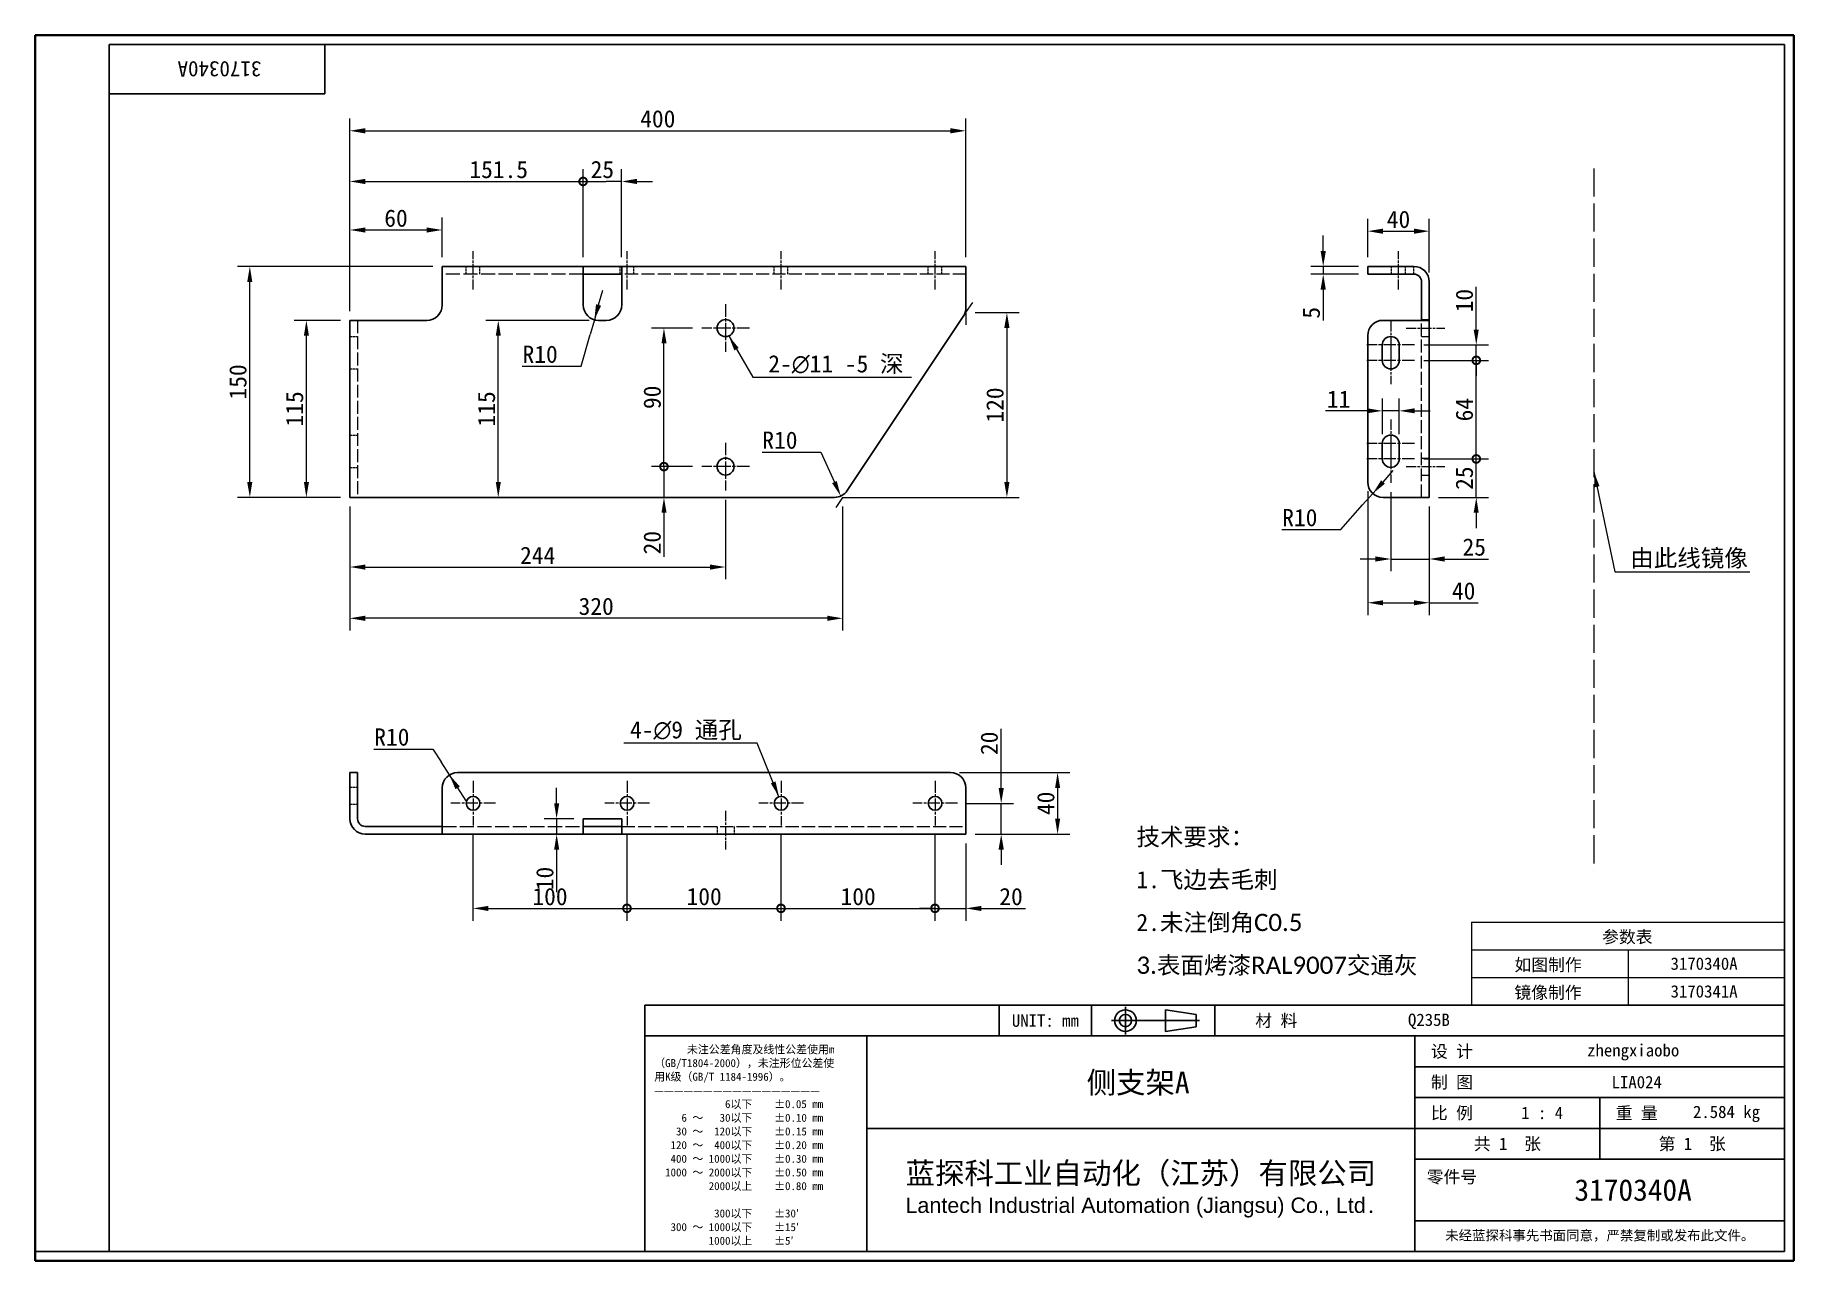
# Model space of a CAD drawing. Header units: millimetres. Extents: x 24 to 1166, y 22 to 818.
import ezdxf
from ezdxf.enums import TextEntityAlignment as Align

# ---------------------------------------------------------------- set-up
doc = ezdxf.new("R2010")
doc.units = ezdxf.units.MM
doc.header["$LTSCALE"] = 4
doc.linetypes.add('CHAIN', pattern=[0.3543, 0.2362, -0.0295, 0.0591, -0.0295])
doc.linetypes.add('DASHED', pattern=[0.2067, 0.1654, -0.0413])
for name, color, linetype, lineweight in [('1', 7, 'Continuous', 18), ('可见 (ISO)', 7, 'Continuous', 25), ('图框 (ISO)', 7, 'Continuous', 35), ('标题 (ISO)', 7, 'Continuous', 25), ('草图几何图元 (ISO)', 7, 'Continuous', 18)]:
    doc.layers.add(name, color=color, linetype=linetype, lineweight=lineweight)
for name, color, linetype, lineweight, true_color in [('中心标记 (ISO)', 1, 'CHAIN', 18, 0xff0000), ('中心线 (ISO)', 1, 'CHAIN', 18, 0xff0000), ('尺寸 (ISO)', 7, 'Continuous', 18, 0x008000), ('符号 (ISO)', 7, 'Continuous', 18, 0x008000), ('隐藏 (ISO)', 5, 'DASHED', 18, 0x0000ff)]:
    doc.layers.add(name, color=color, linetype=linetype, lineweight=lineweight, true_color=true_color)
doc.styles.add('文本样式164', font='SimSun.ttf')
doc.styles.add('文本样式165', font='SimSun.ttf')
doc.styles.add('文本样式74', font='SimSun.ttf')
doc.styles.add('最新国标', font='simfang.ttf')
doc.styles.add('注释文本 (ISO)', font='simfang.ttf')
doc.dimstyles.new('默认 (GB)', dxfattribs={"dimscale": 4, "dimtxt": 2.8, "dimasz": 2.5, "dimexe": 2, "dimexo": 1.5, "dimgap": 0.5, "dimtad": 1, "dimtoh": 1, "dimdsep": 46, "dimtxsty": '最新国标', "dimcen": 0.09, "dimdle": 10, "dimclrd": 256, "dimclre": 256, "dimclrt": 256, "dimaunit": 1, "dimadec": 3, "dimazin": 2, "dimtfac": 0.535714, "dimtdec": 3, "dimtmove": 0, "dimatfit": 3, "dimfxl": 0, "dimtolj": 1, "dimlwd": -1, "dimlwe": -1, "dimarcsym": 0})
doc.dimstyles.new('默认 (GB)$7', dxfattribs={"dimscale": 4, "dimtxt": 2.8, "dimasz": 2.5, "dimexe": 2, "dimexo": 1.5, "dimgap": 0.5, "dimtad": 1, "dimtoh": 1, "dimdsep": 46, "dimtxsty": '最新国标', "dimcen": 0.09, "dimdle": 10, "dimclrd": 256, "dimclre": 256, "dimclrt": 256, "dimaunit": 1, "dimadec": 3, "dimazin": 2, "dimtfac": 0.535714, "dimtdec": 3, "dimtmove": 0, "dimatfit": 3, "dimfxl": 0, "dimtolj": 1, "dimlwd": -1, "dimlwe": -1, "dimarcsym": 0})

msp = doc.modelspace()

# ---------------------------------------------------------------- texts
at = {"layer": '符号 (ISO)', "char_height": 11.2}
for s, insert, width, attachment_point, line_spacing_factor, style in [('2-\\fAIGDT|b0|i0;{\\H11.2000;n}\\fFangSong|b0|i0;{\\H11.2000;11 -5 深}', (500.06, 597.841), 97.351485, 7, 0.49, '最新国标'), ('4-\\fAIGDT|b0|i0;{\\H11.2000;n}\\fFangSong|b0|i0;{\\H11.2000;9 通孔}', (482.8774, 360.0522), 80.416559, 9, 0.49, '最新国标'), ('\\fFangSong|b0|i0;{\\H11.2000;技术要求：\\P}\\fFangSong|b0|i0;{\\H11.2000;1.飞边去毛刺\\P}\\fFangSong|b0|i0;{\\H11.2000;2.未注倒角}\\fCalibri|b0|i0;{\\H11.2000;C0.5\\P}\\fCalibri|b0|i0;{\\H11.2000;3.}\\fFangSong|b0|i0;{\\H11.2000;表面烤漆}\\fCalibri|b0|i0;{\\H11.2000;RAL9007}\\fFangSong|b0|i0;{\\H11.2000;交通灰}', (739.1359, 255.0417), 193.730567, 4, 1.488394, '注释文本 (ISO)')]:
    msp.add_mtext(s, dxfattribs=dict(at, insert=insert, width=width, attachment_point=attachment_point, line_spacing_factor=line_spacing_factor, style=style))
at = {"layer": '符号 (ISO)', "insert": (1059.7714, 484.0288), "char_height": 11.2, "width": 83.83626, "attachment_point": 1, "style": '最新国标'}
msp.add_mtext('\\fFangSong|b0|i0;由此线镜像', dxfattribs=at)

# ---------------------------------------------------------------- blocks, each defined once
blk = doc.blocks.new('图框 最新国标')
at = {"layer": '图框 (ISO)'}
for p, q in [((6, 7), (6, 204.5)), ((6, 204.5), (291.5, 204.5)), ((291.5, 204.5), (291.5, 5.5)), ((6, 7), (6, 5.5)), ((6, 7), (6, 5.5)), ((291.5, 5.5), (6, 5.5))]:
    blk.add_line(p, q, dxfattribs=at)
at = {"layer": '图框 (ISO)', "color": 7, "linetype": 'Continuous', "lineweight": 25}
for p, q in [((18, 203), (290, 203)), ((18, 7), (18, 203)), ((18, 203), (290, 203)), ((53, 203), (53, 195)), ((290, 203), (290, 7)), ((290, 203), (290, 7)), ((53, 195), (18, 195)), ((290, 7), (6, 7)), ((290, 7), (18, 7))]:
    blk.add_line(p, q, dxfattribs=at)
at = {"layer": '图框 (ISO)', "style": '文本样式74'}
blk.add_attdef('零件代号_001', (42.72, 200.25), '', height=2.5, rotation=180, dxfattribs=at)
blk = doc.blocks.new('标题栏 最新国标')
at = {"layer": '标题 (ISO)'}
for p, q in [((381.98, -183.84), (196.98, -183.84)), ((196.98, -183.84), (196.98, -223.84)), ((254.48, -183.84), (254.48, -188.84)), ((269.48, -183.84), (269.48, -188.84)), ((281.48, -188.09), (281.48, -184.59)), ((281.48, -184.59), (286.48, -185.34)), ((286.48, -185.34), (286.48, -187.34)), ((289.48, -183.84), (289.48, -188.84)), ((381.98, -223.84), (381.98, -183.84)), ((383.48, -183.84), (383.48, -225.34)), ((286.48, -187.34), (281.48, -188.09)), ((196.98, -188.84), (381.98, -188.84)), ((232.98, -188.84), (232.98, -223.84)), ((321.98, -188.84), (321.98, -223.84)), ((321.98, -193.84), (381.98, -193.84)), ((321.98, -198.84), (381.98, -198.84)), ((351.98, -198.84), (351.98, -208.84)), ((321.98, -203.84), (232.98, -203.84)), ((321.98, -203.84), (381.98, -203.84)), ((321.98, -208.84), (381.98, -208.84)), ((321.98, -218.84), (381.98, -218.84)), ((196.98, -223.84), (381.98, -223.84)), ((383.48, -225.34), (196.98, -225.34))]:
    blk.add_line(p, q, dxfattribs=at)
at = {"layer": '标题 (ISO)', "linetype": 'CHAIN', "ltscale": 5.000333}
blk.add_line((274.98, -184.09), (274.98, -188.59), dxfattribs=at)
at = {"layer": '标题 (ISO)', "linetype": 'CHAIN', "ltscale": 15.834605}
blk.add_line((272.73, -186.34), (286.98, -186.34), dxfattribs=at)
at = {"layer": '标题 (ISO)'}
for radius in [1.75, 1]:
    blk.add_circle((274.98, -186.34), radius, dxfattribs=at)
at = {"layer": '1', "style": '文本样式164'}
for s, p in [('UNIT: mm', (261.98, -186.34)), ('材 料', (299.48, -186.34)), ('设 计', (327.98, -191.34)), ('制 图', (327.98, -196.34)), ('比 例', (327.98, -201.34)), ('重 量', (357.98, -201.34)), ('共 1  张', (336.98, -206.34)), ('第 1  张', (366.98, -206.34))]:
    blk.add_text(s, height=2, dxfattribs=at).set_placement(p, align=Align.MIDDLE_CENTER)
at = {"layer": '标题 (ISO)', "style": '注释文本 (ISO)'}
for s, insert, char_height, attachment_point, line_spacing_factor in [('\\fSimSun|b0|i0;{\\H1.3000;      未注公差角度及线性公差使用m\\P}\\fSimSun|b0|i0;{\\H1.3000;（GB/T1804-2000），未注形位公差使\\P}\\fSimSun|b0|i0;{\\H1.3000;用K级（GB/T 1184-1996）。\\P}\\fSimSun|b0|i0;{\\H1.3000;—————————————————\\P}\\fSimSun|b0|i0;{\\H1.3000;             6以下    ±0.05 mm\\P}\\fSimSun|b0|i0;{\\H1.3000;     6 ～   30以下    ±0.10 mm\\P}\\fSimSun|b0|i0;{\\H1.3000;    30 ～  120以下    ±0.15 mm\\P}\\fSimSun|b0|i0;{\\H1.3000;   120 ～  400以下    ±0.20 mm\\P}\\fSimSun|b0|i0;{\\H1.3000;   400 ～ 1000以下    ±0.30 mm\\P}\\fSimSun|b0|i0;{\\H1.3000;  1000 ～ 2000以下    ±0.50 mm\\P}\\fSimSun|b0|i0;{\\H1.3000;          2000以上    ±0.80 mm\\P}\\fSimSun|b0|i0;{\\H1.3000;\\P}\\fSimSun|b0|i0;{\\H1.3000;           300以下    ±30′\\P}\\fSimSun|b0|i0;{\\H1.3000;   300 ～ 1000以下    ±15′\\P}\\fSimSun|b0|i0;{\\H1.3000;          1000以上    ±5′}', (198.48, -206.63), 1.3, 4, 1.023913), ('{\\fMicrosoft YaHei|b0|i0|c134|p34;\\H1.75x;蓝探科工业自动化（江苏）有限公司\\P\\fArial|b0|i0|c0|p34;\\H0.71429x;Lantech Industrial Automation (Jiangsu) Co., Ltd\\fFangSong|b0|i0|c134|p49;.\\H1.15195x; }', (277.48, -213.84), 2, 5, 0.978695)]:
    blk.add_mtext(s, dxfattribs=dict(at, insert=insert, char_height=char_height, attachment_point=attachment_point, line_spacing_factor=line_spacing_factor))
at = {"layer": '标题 (ISO)', "attachment_point": 5, "style": '注释文本 (ISO)'}
for s, insert, char_height in [('\\fFangSong|b0|i0;LIA024', (357.98, -196.34), 2), ('\\fFangSong|b0|i0;零件号', (327.98, -211.84), 2), ('\\fSimSun|b0|i0;{\\H1.6000;未经蓝探科事先书面同意，严禁复制或发布此文件。}', (351.98, -221.34), 1.6)]:
    blk.add_mtext(s, dxfattribs=dict(at, insert=insert, char_height=char_height))
at = {"layer": '标题 (ISO)'}
for tag, p, height, style in [('材料_001', (320.84, -187.21), 2, '注释文本 (ISO)'), ('设计人_001', (349.92, -192.16), 2, '注释文本 (ISO)'), ('库存编号_001', (268.69, -198.14), 3.5, '文本样式165'), ('视图比例_001', (339.22, -202.33), 2, '注释文本 (ISO)'), ('质量\\P3;_001', (367.11, -202.16), 2, '注释文本 (ISO)'), ('零件代号_001', (347.87, -215.59), 3.5, '文本样式165')]:
    blk.add_attdef(tag, p, '', height=height, dxfattribs=dict(at, style=style))
blk = doc.blocks.new('*D5')
at = {"layer": 'Defpoints', "color": 0, "transparency": 16777216}
for p in [(200.1, 632.8), (228.3, 632.8), (228.3, 517.8)]:
    blk.add_point(p, dxfattribs=at)
at = {"layer": '尺寸 (ISO)', "color": 116, "true_color": 0x00803f, "transparency": 16777216}
for p, q in [((222.3, 632.8), (192.1, 632.8)), ((200.1, 527.8), (200.1, 622.8)), ((222.3, 517.8), (192.1, 517.8))]:
    blk.add_line(p, q, dxfattribs=at)
for points in [[(198.5, 622.8), (201.8, 622.8), (200.1, 632.8)], [(198.5, 527.8), (201.8, 527.8), (200.1, 517.8)]]:
    blk.add_solid(points, dxfattribs=at)
at = {"layer": '尺寸 (ISO)', "transparency": 16777216, "insert": (192.5, 575.3), "char_height": 11.2, "attachment_point": 5, "rotation": 90, "style": '最新国标'}
blk.add_mtext('\\A1;115', dxfattribs=at)
blk = doc.blocks.new('*D6')
at = {"layer": 'Defpoints', "color": 0, "transparency": 16777216}
for p in [(163.4, 667.8), (288.3, 667.8), (228.3, 517.8)]:
    blk.add_point(p, dxfattribs=at)
at = {"layer": '尺寸 (ISO)', "color": 116, "true_color": 0x00803f, "transparency": 16777216}
for p, q in [((282.3, 667.8), (155.4, 667.8)), ((163.4, 527.8), (163.4, 657.8)), ((222.3, 517.8), (155.4, 517.8))]:
    blk.add_line(p, q, dxfattribs=at)
for points in [[(161.7, 657.8), (165, 657.8), (163.4, 667.8)], [(161.7, 527.8), (165, 527.8), (163.4, 517.8)]]:
    blk.add_solid(points, dxfattribs=at)
at = {"layer": '尺寸 (ISO)', "transparency": 16777216, "insert": (155.7, 592.8), "char_height": 11.2, "attachment_point": 5, "rotation": 90, "style": '最新国标'}
blk.add_mtext('\\A1;150', dxfattribs=at)
blk = doc.blocks.new('*D7')
at = {"layer": 'Defpoints', "color": 0, "transparency": 16777216}
for p in [(228.3, 517.8), (472.3, 522.3), (472.3, 472.6)]:
    blk.add_point(p, dxfattribs=at)
at = {"layer": '尺寸 (ISO)', "color": 116, "true_color": 0x00803f, "transparency": 16777216}
for p, q in [((472.3, 516.3), (472.3, 464.6)), ((228.3, 511.8), (228.3, 464.6)), ((238.3, 472.6), (462.3, 472.6))]:
    blk.add_line(p, q, dxfattribs=at)
for points in [[(238.3, 474.2), (238.3, 470.9), (228.3, 472.6)], [(462.3, 474.2), (462.3, 470.9), (472.3, 472.6)]]:
    blk.add_solid(points, dxfattribs=at)
at = {"layer": '尺寸 (ISO)', "transparency": 16777216, "insert": (350.3, 480.2), "char_height": 11.2, "attachment_point": 5, "style": '最新国标'}
blk.add_mtext('\\A1;244', dxfattribs=at)
blk = doc.blocks.new('*D8')
at = {"layer": 'Defpoints', "color": 0, "transparency": 16777216}
for p in [(288.3, 691.5), (288.3, 667.8), (228.3, 632.8)]:
    blk.add_point(p, dxfattribs=at)
at = {"layer": '尺寸 (ISO)', "color": 116, "true_color": 0x00803f, "transparency": 16777216}
for p, q in [((228.3, 638.8), (228.3, 699.5)), ((288.3, 673.8), (288.3, 699.5)), ((238.3, 691.5), (278.3, 691.5))]:
    blk.add_line(p, q, dxfattribs=at)
for points in [[(238.3, 693.1), (238.3, 689.8), (228.3, 691.5)], [(278.3, 693.1), (278.3, 689.8), (288.3, 691.5)]]:
    blk.add_solid(points, dxfattribs=at)
at = {"layer": '尺寸 (ISO)', "transparency": 16777216, "insert": (258.3, 699.1), "char_height": 11.2, "attachment_point": 5, "style": '最新国标'}
blk.add_mtext('\\A1;60', dxfattribs=at)
blk = doc.blocks.new('_DotSmall')
at = {"color": 0, "linetype": 'ByBlock', "const_width": 0.5}
blk.add_lwpolyline([(-0.0625, 0, 1), (0.0625, 0, 1)], format="xyb", close=True, dxfattribs=at)
blk = doc.blocks.new('*D9')
at = {"layer": 'Defpoints', "color": 0, "transparency": 16777216}
for p in [(404.8, 723), (379.8, 667.8), (404.8, 667.8)]:
    blk.add_point(p, dxfattribs=at)
at = {"layer": '尺寸 (ISO)', "color": 116, "true_color": 0x00803f, "transparency": 16777216}
for p, q in [((379.8, 673.8), (379.8, 731)), ((404.8, 673.8), (404.8, 731)), ((379.8, 723), (394.8, 723)), ((404.8, 723), (394.8, 723)), ((414.8, 723), (424.8, 723))]:
    blk.add_line(p, q, dxfattribs=at)
blk.add_solid([(414.8, 724.7), (414.8, 721.3), (404.8, 723)], dxfattribs=at)
at = {"layer": '尺寸 (ISO)', "color": 116, "true_color": 0x00803f, "transparency": 16777216, "xscale": 10, "yscale": 10, "zscale": 10}
blk.add_blockref('_DotSmall', (379.8, 723), dxfattribs=at)
at = {"layer": '尺寸 (ISO)', "transparency": 16777216, "insert": (392.3, 730.7), "char_height": 11.2, "attachment_point": 5, "style": '最新国标'}
blk.add_mtext('\\A1;25', dxfattribs=at)
blk = doc.blocks.new('*D11')
at = {"layer": 'Defpoints', "color": 0, "transparency": 16777216}
for p in [(379.8, 723), (379.8, 667.8), (228.3, 632.8)]:
    blk.add_point(p, dxfattribs=at)
at = {"layer": '尺寸 (ISO)', "color": 116, "true_color": 0x00803f, "transparency": 16777216}
for p, q in [((228.3, 638.8), (228.3, 731)), ((379.8, 673.8), (379.8, 731)), ((238.3, 723), (379.8, 723))]:
    blk.add_line(p, q, dxfattribs=at)
blk.add_solid([(238.3, 724.7), (238.3, 721.3), (228.3, 723)], dxfattribs=at)
at = {"layer": '尺寸 (ISO)', "color": 116, "true_color": 0x00803f, "transparency": 16777216, "xscale": 10, "yscale": 10, "zscale": 10}
blk.add_blockref('_DotSmall', (379.8, 723), dxfattribs=at)
at = {"layer": '尺寸 (ISO)', "transparency": 16777216, "insert": (325, 730.7), "char_height": 11.2, "attachment_point": 5, "style": '最新国标'}
blk.add_mtext('\\A1;151.5', dxfattribs=at)
blk = doc.blocks.new('*D12')
at = {"layer": 'Defpoints', "color": 0, "transparency": 16777216}
for p in [(228.3, 517.8), (548.3, 517.8), (228.3, 439.3)]:
    blk.add_point(p, dxfattribs=at)
at = {"layer": '尺寸 (ISO)', "color": 116, "true_color": 0x00803f, "transparency": 16777216}
for p, q in [((228.3, 511.8), (228.3, 431.3)), ((548.3, 511.8), (548.3, 431.3)), ((538.3, 439.3), (238.3, 439.3))]:
    blk.add_line(p, q, dxfattribs=at)
for points in [[(238.3, 441), (238.3, 437.6), (228.3, 439.3)], [(538.3, 441), (538.3, 437.6), (548.3, 439.3)]]:
    blk.add_solid(points, dxfattribs=at)
at = {"layer": '尺寸 (ISO)', "transparency": 16777216, "insert": (388.3, 447), "char_height": 11.2, "attachment_point": 5, "style": '最新国标'}
blk.add_mtext('\\A1;320', dxfattribs=at)
blk = doc.blocks.new('*D13')
at = {"layer": 'Defpoints', "color": 0, "transparency": 16777216}
for p in [(628.3, 637.8), (543, 517.8), (655, 517.8)]:
    blk.add_point(p, dxfattribs=at)
at = {"layer": '尺寸 (ISO)', "color": 116, "true_color": 0x00803f, "transparency": 16777216}
for p, q in [((634.3, 637.8), (663, 637.8)), ((655, 627.8), (655, 527.8)), ((549, 517.8), (663, 517.8))]:
    blk.add_line(p, q, dxfattribs=at)
for points in [[(653.3, 627.8), (656.7, 627.8), (655, 637.8)], [(653.3, 527.8), (656.7, 527.8), (655, 517.8)]]:
    blk.add_solid(points, dxfattribs=at)
at = {"layer": '尺寸 (ISO)', "transparency": 16777216, "insert": (647.3, 577.8), "char_height": 11.2, "attachment_point": 5, "rotation": 90, "style": '最新国标'}
blk.add_mtext('\\A1;120', dxfattribs=at)
blk = doc.blocks.new('*D14')
at = {"layer": 'Defpoints', "color": 0, "transparency": 16777216}
for p in [(543, 527.8), (547.1, 518.7)]:
    blk.add_point(p, dxfattribs=at)
at = {"layer": '尺寸 (ISO)', "color": 116, "true_color": 0x00803f, "transparency": 16777216}
for p, q in [((496, 547.2), (534.2, 547.2)), ((534.2, 547.2), (543, 527.8))]:
    blk.add_line(p, q, dxfattribs=at)
blk.add_solid([(544.5, 528.5), (541.5, 527.1), (547.1, 518.7)], dxfattribs=at)
at = {"layer": '尺寸 (ISO)', "transparency": 16777216, "insert": (507.6, 554.9), "char_height": 11.2, "attachment_point": 5, "style": '最新国标'}
blk.add_mtext('\\A1;R10', dxfattribs=at)
blk = doc.blocks.new('*D15')
at = {"layer": 'Defpoints', "color": 0, "transparency": 16777216}
for p in [(432.3, 537.8), (456.8, 537.8), (543, 517.8)]:
    blk.add_point(p, dxfattribs=at)
at = {"layer": '尺寸 (ISO)', "color": 116, "true_color": 0x00803f, "transparency": 16777216}
for p, q in [((432.3, 537.8), (432.3, 557.8)), ((450.8, 537.8), (424.3, 537.8)), ((432.3, 537.8), (432.3, 517.8)), ((432.3, 507.8), (432.3, 479.1))]:
    blk.add_line(p, q, dxfattribs=at)
blk.add_solid([(430.7, 507.8), (434, 507.8), (432.3, 517.8)], dxfattribs=at)
at = {"layer": '尺寸 (ISO)', "color": 116, "true_color": 0x00803f, "transparency": 16777216, "xscale": 10, "yscale": 10, "zscale": 10, "rotation": 270}
blk.add_blockref('_DotSmall', (432.3, 537.8), dxfattribs=at)
at = {"layer": '尺寸 (ISO)', "transparency": 16777216, "insert": (424.7, 488.4), "char_height": 11.2, "attachment_point": 5, "rotation": 90, "style": '最新国标'}
blk.add_mtext('\\A1;20', dxfattribs=at)
blk = doc.blocks.new('*D16')
at = {"layer": 'Defpoints', "color": 0, "transparency": 16777216}
for p in [(432.3, 627.8), (456.8, 627.8), (456.8, 537.8)]:
    blk.add_point(p, dxfattribs=at)
at = {"layer": '尺寸 (ISO)', "color": 116, "true_color": 0x00803f, "transparency": 16777216}
for p, q in [((450.8, 627.8), (424.3, 627.8)), ((432.3, 537.8), (432.3, 617.8)), ((450.8, 537.8), (424.3, 537.8))]:
    blk.add_line(p, q, dxfattribs=at)
blk.add_solid([(430.7, 617.8), (434, 617.8), (432.3, 627.8)], dxfattribs=at)
at = {"layer": '尺寸 (ISO)', "color": 116, "true_color": 0x00803f, "transparency": 16777216, "xscale": 10, "yscale": 10, "zscale": 10, "rotation": 270}
blk.add_blockref('_DotSmall', (432.3, 537.8), dxfattribs=at)
at = {"layer": '尺寸 (ISO)', "transparency": 16777216, "insert": (424.7, 582.8), "char_height": 11.2, "attachment_point": 5, "rotation": 90, "style": '最新国标'}
blk.add_mtext('\\A1;90', dxfattribs=at)
blk = doc.blocks.new('*D17')
at = {"layer": 'Defpoints', "color": 0, "transparency": 16777216}
for p in [(929.3, 690.7), (889.3, 667.8), (929.3, 657.8)]:
    blk.add_point(p, dxfattribs=at)
at = {"layer": '尺寸 (ISO)', "color": 116, "true_color": 0x00803f, "transparency": 16777216}
for p, q in [((889.3, 673.8), (889.3, 698.7)), ((929.3, 663.8), (929.3, 698.7)), ((899.3, 690.7), (919.3, 690.7))]:
    blk.add_line(p, q, dxfattribs=at)
for points in [[(899.3, 692.4), (899.3, 689), (889.3, 690.7)], [(919.3, 692.4), (919.3, 689), (929.3, 690.7)]]:
    blk.add_solid(points, dxfattribs=at)
at = {"layer": '尺寸 (ISO)', "transparency": 16777216, "insert": (909.3, 698.3), "char_height": 11.2, "attachment_point": 5, "style": '最新国标'}
blk.add_mtext('\\A1;40', dxfattribs=at)
blk = doc.blocks.new('*D18')
at = {"layer": 'Defpoints', "color": 0, "transparency": 16777216}
for p in [(860.4, 662.8), (889.3, 667.8), (889.3, 662.8)]:
    blk.add_point(p, dxfattribs=at)
at = {"layer": '尺寸 (ISO)', "color": 116, "true_color": 0x00803f, "transparency": 16777216}
for p, q in [((860.4, 677.8), (860.4, 687.8)), ((883.3, 667.8), (852.4, 667.8)), ((883.3, 662.8), (852.4, 662.8)), ((860.4, 667.8), (860.4, 662.8)), ((860.4, 652.8), (860.4, 632.6))]:
    blk.add_line(p, q, dxfattribs=at)
for points in [[(858.7, 677.8), (862.1, 677.8), (860.4, 667.8)], [(858.7, 652.8), (862.1, 652.8), (860.4, 662.8)]]:
    blk.add_solid(points, dxfattribs=at)
at = {"layer": '尺寸 (ISO)', "transparency": 16777216, "insert": (852.7, 637.7), "char_height": 11.2, "attachment_point": 5, "rotation": 90, "style": '最新国标'}
blk.add_mtext('\\A1;5', dxfattribs=at)
blk = doc.blocks.new('*D19')
at = {"layer": 'Defpoints', "color": 0, "transparency": 16777216}
for p in [(919.8, 542.8), (959.8, 542.8), (929.3, 517.8)]:
    blk.add_point(p, dxfattribs=at)
at = {"layer": '尺寸 (ISO)', "color": 116, "true_color": 0x00803f, "transparency": 16777216}
for p, q in [((925.8, 542.8), (967.8, 542.8)), ((959.8, 527.8), (959.8, 542.8)), ((959.8, 517.8), (959.8, 527.8)), ((935.3, 517.8), (967.8, 517.8)), ((959.8, 507.8), (959.8, 497.8))]:
    blk.add_line(p, q, dxfattribs=at)
blk.add_solid([(958.1, 507.8), (961.4, 507.8), (959.8, 517.8)], dxfattribs=at)
at = {"layer": '尺寸 (ISO)', "color": 116, "true_color": 0x00803f, "transparency": 16777216, "xscale": 10, "yscale": 10, "zscale": 10, "rotation": 270}
blk.add_blockref('_DotSmall', (959.8, 542.8), dxfattribs=at)
at = {"layer": '尺寸 (ISO)', "transparency": 16777216, "insert": (952.1, 530.3), "char_height": 11.2, "attachment_point": 5, "rotation": 90, "style": '最新国标'}
blk.add_mtext('\\A1;25', dxfattribs=at)
blk = doc.blocks.new('*D20')
at = {"layer": 'Defpoints', "color": 0, "transparency": 16777216}
for p in [(919.8, 606.8), (959.8, 606.8), (919.8, 542.8)]:
    blk.add_point(p, dxfattribs=at)
at = {"layer": '尺寸 (ISO)', "color": 116, "true_color": 0x00803f, "transparency": 16777216}
for p, q in [((925.8, 606.8), (967.8, 606.8)), ((959.8, 542.8), (959.8, 606.8)), ((925.8, 542.8), (967.8, 542.8))]:
    blk.add_line(p, q, dxfattribs=at)
at = {"layer": '尺寸 (ISO)', "color": 116, "true_color": 0x00803f, "transparency": 16777216, "xscale": 10, "yscale": 10, "zscale": 10}
for p, rotation in [((959.8, 606.8), 90), ((959.8, 542.8), 270)]:
    blk.add_blockref('_DotSmall', p, dxfattribs=dict(at, rotation=rotation))
at = {"layer": '尺寸 (ISO)', "transparency": 16777216, "insert": (952.1, 574.8), "char_height": 11.2, "attachment_point": 5, "rotation": 90, "style": '最新国标'}
blk.add_mtext('\\A1;64', dxfattribs=at)
blk = doc.blocks.new('*D21')
at = {"layer": 'Defpoints', "color": 0, "transparency": 16777216}
for p in [(919.8, 616.8), (959.8, 616.8), (919.8, 606.8)]:
    blk.add_point(p, dxfattribs=at)
at = {"layer": '尺寸 (ISO)', "color": 116, "true_color": 0x00803f, "transparency": 16777216}
for p, q in [((959.8, 626.8), (959.8, 654.5)), ((925.8, 616.8), (967.8, 616.8)), ((959.8, 606.8), (959.8, 616.8)), ((925.8, 606.8), (967.8, 606.8)), ((959.8, 606.8), (959.8, 596.8))]:
    blk.add_line(p, q, dxfattribs=at)
blk.add_solid([(958.1, 626.8), (961.4, 626.8), (959.8, 616.8)], dxfattribs=at)
at = {"layer": '尺寸 (ISO)', "color": 116, "true_color": 0x00803f, "transparency": 16777216, "xscale": 10, "yscale": 10, "zscale": 10, "rotation": 90}
blk.add_blockref('_DotSmall', (959.8, 606.8), dxfattribs=at)
at = {"layer": '尺寸 (ISO)', "transparency": 16777216, "insert": (952.1, 645.6), "char_height": 11.2, "attachment_point": 5, "rotation": 90, "style": '最新国标'}
blk.add_mtext('\\A1;10', dxfattribs=at)
blk = doc.blocks.new('*D22')
at = {"layer": 'Defpoints', "color": 0, "transparency": 16777216}
for p in [(904.3, 527.3), (929.3, 517.8), (904.3, 477.8)]:
    blk.add_point(p, dxfattribs=at)
at = {"layer": '尺寸 (ISO)', "color": 116, "true_color": 0x00803f, "transparency": 16777216}
for p, q in [((904.3, 521.3), (904.3, 469.8)), ((929.3, 511.8), (929.3, 469.8)), ((894.3, 477.8), (884.3, 477.8)), ((904.3, 477.8), (929.3, 477.8)), ((939.3, 477.8), (967.8, 477.8))]:
    blk.add_line(p, q, dxfattribs=at)
for points in [[(894.3, 479.5), (894.3, 476.1), (904.3, 477.8)], [(939.3, 479.5), (939.3, 476.1), (929.3, 477.8)]]:
    blk.add_solid(points, dxfattribs=at)
at = {"layer": '尺寸 (ISO)', "transparency": 16777216, "insert": (958.5, 485.5), "char_height": 11.2, "attachment_point": 5, "style": '最新国标'}
blk.add_mtext('\\A1;25', dxfattribs=at)
blk = doc.blocks.new('*D23')
at = {"layer": 'Defpoints', "color": 0, "transparency": 16777216}
for p in [(909.8, 574), (898.8, 552.8), (909.8, 552.8)]:
    blk.add_point(p, dxfattribs=at)
at = {"layer": '尺寸 (ISO)', "color": 116, "true_color": 0x00803f, "transparency": 16777216}
for p, q in [((888.8, 574), (861.9, 574)), ((898.8, 558.8), (898.8, 582)), ((909.8, 574), (898.8, 574)), ((909.8, 558.8), (909.8, 582)), ((919.8, 574), (929.8, 574))]:
    blk.add_line(p, q, dxfattribs=at)
for points in [[(888.8, 575.7), (888.8, 572.4), (898.8, 574)], [(919.8, 575.7), (919.8, 572.4), (909.8, 574)]]:
    blk.add_solid(points, dxfattribs=at)
at = {"layer": '尺寸 (ISO)', "transparency": 16777216, "insert": (870.4, 581.6), "char_height": 11.2, "attachment_point": 5, "style": '最新国标'}
blk.add_mtext('\\A1;11', dxfattribs=at)
blk = doc.blocks.new('*D24')
at = {"layer": 'Defpoints', "color": 0, "transparency": 16777216}
for p in [(889.3, 527.8), (929.3, 517.8), (929.3, 449.4)]:
    blk.add_point(p, dxfattribs=at)
at = {"layer": '尺寸 (ISO)', "color": 116, "true_color": 0x00803f, "transparency": 16777216}
for p, q in [((889.3, 521.8), (889.3, 441.4)), ((929.3, 511.8), (929.3, 441.4)), ((899.3, 449.4), (919.3, 449.4)), ((929.3, 449.4), (961.1, 449.4))]:
    blk.add_line(p, q, dxfattribs=at)
for points in [[(899.3, 451), (899.3, 447.7), (889.3, 449.4)], [(919.3, 451), (919.3, 447.7), (929.3, 449.4)]]:
    blk.add_solid(points, dxfattribs=at)
at = {"layer": '尺寸 (ISO)', "transparency": 16777216, "insert": (951.6, 457), "char_height": 11.2, "attachment_point": 5, "style": '最新国标'}
blk.add_mtext('\\A1;40', dxfattribs=at)
blk = doc.blocks.new('*D25')
at = {"layer": 'Defpoints', "color": 0, "transparency": 16777216}
for p in [(899.3, 527.8), (892.6, 520.3)]:
    blk.add_point(p, dxfattribs=at)
at = {"layer": '尺寸 (ISO)', "color": 116, "true_color": 0x00803f, "transparency": 16777216}
for p, q in [((899.3, 527.8), (892.6, 520.3)), ((899.3, 527.8), (905.9, 535.3)), ((892.6, 520.3), (886, 512.9)), ((871.8, 497), (886, 512.9)), ((833.6, 497), (871.8, 497))]:
    blk.add_line(p, q, dxfattribs=at)
blk.add_solid([(898, 528.9), (900.5, 526.7), (892.6, 520.3)], dxfattribs=at)
at = {"layer": '尺寸 (ISO)', "transparency": 16777216, "insert": (845.2, 504.6), "char_height": 11.2, "attachment_point": 5, "style": '最新国标'}
blk.add_mtext('\\A1;R10', dxfattribs=at)
blk = doc.blocks.new('*D26')
at = {"layer": 'Defpoints', "color": 0, "transparency": 16777216}
for p in [(308.3, 304.6), (408.3, 304.6), (408.3, 250.9)]:
    blk.add_point(p, dxfattribs=at)
at = {"layer": '尺寸 (ISO)', "color": 116, "true_color": 0x00803f, "transparency": 16777216}
for p, q in [((308.3, 298.6), (308.3, 242.9)), ((408.3, 298.6), (408.3, 242.9)), ((318.3, 250.9), (408.3, 250.9))]:
    blk.add_line(p, q, dxfattribs=at)
blk.add_solid([(318.3, 252.5), (318.3, 249.2), (308.3, 250.9)], dxfattribs=at)
at = {"layer": '尺寸 (ISO)', "color": 116, "true_color": 0x00803f, "transparency": 16777216, "xscale": 10, "yscale": 10, "zscale": 10}
blk.add_blockref('_DotSmall', (408.3, 250.9), dxfattribs=at)
at = {"layer": '尺寸 (ISO)', "transparency": 16777216, "insert": (358.3, 258.5), "char_height": 11.2, "attachment_point": 5, "style": '最新国标'}
blk.add_mtext('\\A1;100', dxfattribs=at)
blk = doc.blocks.new('*D27')
at = {"layer": 'Defpoints', "color": 0, "transparency": 16777216}
for p in [(608.3, 304.6), (628.3, 299.1), (628.3, 250.9)]:
    blk.add_point(p, dxfattribs=at)
at = {"layer": '尺寸 (ISO)', "color": 116, "true_color": 0x00803f, "transparency": 16777216}
for p, q in [((608.3, 298.6), (608.3, 242.9)), ((628.3, 293.1), (628.3, 242.9)), ((608.3, 250.9), (598.3, 250.9)), ((608.3, 250.9), (628.3, 250.9)), ((638.3, 250.9), (667.1, 250.9))]:
    blk.add_line(p, q, dxfattribs=at)
blk.add_solid([(638.3, 252.5), (638.3, 249.2), (628.3, 250.9)], dxfattribs=at)
at = {"layer": '尺寸 (ISO)', "color": 116, "true_color": 0x00803f, "transparency": 16777216, "xscale": 10, "yscale": 10, "zscale": 10}
blk.add_blockref('_DotSmall', (608.3, 250.9), dxfattribs=at)
at = {"layer": '尺寸 (ISO)', "transparency": 16777216, "insert": (657.7, 258.5), "char_height": 11.2, "attachment_point": 5, "style": '最新国标'}
blk.add_mtext('\\A1;20', dxfattribs=at)
blk = doc.blocks.new('*D28')
at = {"layer": 'Defpoints', "color": 0, "transparency": 16777216}
for p in [(508.3, 304.6), (608.3, 304.6), (608.3, 250.9)]:
    blk.add_point(p, dxfattribs=at)
at = {"layer": '尺寸 (ISO)', "color": 116, "true_color": 0x00803f, "transparency": 16777216}
for p, q in [((508.3, 298.6), (508.3, 242.9)), ((608.3, 298.6), (608.3, 242.9)), ((508.3, 250.9), (608.3, 250.9))]:
    blk.add_line(p, q, dxfattribs=at)
at = {"layer": '尺寸 (ISO)', "color": 116, "true_color": 0x00803f, "transparency": 16777216, "xscale": 10, "yscale": 10, "zscale": 10, "rotation": 180}
blk.add_blockref('_DotSmall', (508.3, 250.9), dxfattribs=at)
at = {"layer": '尺寸 (ISO)', "color": 116, "true_color": 0x00803f, "transparency": 16777216, "xscale": 10, "yscale": 10, "zscale": 10}
blk.add_blockref('_DotSmall', (608.3, 250.9), dxfattribs=at)
at = {"layer": '尺寸 (ISO)', "transparency": 16777216, "insert": (558.4, 258.5), "char_height": 11.2, "attachment_point": 5, "style": '最新国标'}
blk.add_mtext('\\A1;100', dxfattribs=at)
blk = doc.blocks.new('*D29')
at = {"layer": 'Defpoints', "color": 0, "transparency": 16777216}
for p in [(408.3, 304.6), (508.3, 304.6), (508.3, 250.9)]:
    blk.add_point(p, dxfattribs=at)
at = {"layer": '尺寸 (ISO)', "color": 116, "true_color": 0x00803f, "transparency": 16777216}
for p, q in [((408.3, 298.6), (408.3, 242.9)), ((508.3, 298.6), (508.3, 242.9)), ((408.3, 250.9), (508.3, 250.9))]:
    blk.add_line(p, q, dxfattribs=at)
at = {"layer": '尺寸 (ISO)', "color": 116, "true_color": 0x00803f, "transparency": 16777216, "xscale": 10, "yscale": 10, "zscale": 10, "rotation": 180}
blk.add_blockref('_DotSmall', (408.3, 250.9), dxfattribs=at)
at = {"layer": '尺寸 (ISO)', "color": 116, "true_color": 0x00803f, "transparency": 16777216, "xscale": 10, "yscale": 10, "zscale": 10}
blk.add_blockref('_DotSmall', (508.3, 250.9), dxfattribs=at)
at = {"layer": '尺寸 (ISO)', "transparency": 16777216, "insert": (458.4, 258.5), "char_height": 11.2, "attachment_point": 5, "style": '最新国标'}
blk.add_mtext('\\A1;100', dxfattribs=at)
blk = doc.blocks.new('*D30')
at = {"layer": 'Defpoints', "color": 0, "transparency": 16777216}
for p in [(379.8, 309.1), (362.6, 299.1), (394.8, 299.1)]:
    blk.add_point(p, dxfattribs=at)
at = {"layer": '尺寸 (ISO)', "color": 116, "true_color": 0x00803f, "transparency": 16777216}
for p, q in [((362.6, 319.1), (362.6, 329.1)), ((373.8, 309.1), (354.6, 309.1)), ((362.6, 309.1), (362.6, 299.1)), ((388.8, 299.1), (354.6, 299.1)), ((362.6, 289.1), (362.6, 261.5))]:
    blk.add_line(p, q, dxfattribs=at)
for points in [[(361, 319.1), (364.3, 319.1), (362.6, 309.1)], [(361, 289.1), (364.3, 289.1), (362.6, 299.1)]]:
    blk.add_solid(points, dxfattribs=at)
at = {"layer": '尺寸 (ISO)', "transparency": 16777216, "insert": (355, 270.3), "char_height": 11.2, "attachment_point": 5, "rotation": 90, "style": '最新国标'}
blk.add_mtext('\\A1;10', dxfattribs=at)
blk = doc.blocks.new('*D31')
at = {"layer": 'Defpoints', "color": 0, "transparency": 16777216}
for p in [(622.8, 319.1), (651.3, 319.1), (628.3, 299.1)]:
    blk.add_point(p, dxfattribs=at)
at = {"layer": '尺寸 (ISO)', "color": 116, "true_color": 0x00803f, "transparency": 16777216}
for p, q in [((651.3, 329.1), (651.3, 367.5)), ((628.8, 319.1), (659.3, 319.1)), ((651.3, 299.1), (651.3, 319.1)), ((634.3, 299.1), (659.3, 299.1)), ((651.3, 289.1), (651.3, 279.1))]:
    blk.add_line(p, q, dxfattribs=at)
for points in [[(649.6, 329.1), (653, 329.1), (651.3, 319.1)], [(649.6, 289.1), (653, 289.1), (651.3, 299.1)]]:
    blk.add_solid(points, dxfattribs=at)
at = {"layer": '尺寸 (ISO)', "transparency": 16777216, "insert": (643.6, 358.1), "char_height": 11.2, "attachment_point": 5, "rotation": 90, "style": '最新国标'}
blk.add_mtext('\\A1;20', dxfattribs=at)
blk = doc.blocks.new('*D32')
at = {"layer": 'Defpoints', "color": 0, "transparency": 16777216}
for p in [(293, 337.6), (298.3, 329.1)]:
    blk.add_point(p, dxfattribs=at)
at = {"layer": '尺寸 (ISO)', "color": 116, "true_color": 0x00803f, "transparency": 16777216}
for p, q in [((244, 354.4), (282.2, 354.4)), ((282.2, 354.4), (287.6, 346)), ((293, 337.6), (287.6, 346)), ((298.3, 329.1), (293, 337.6)), ((298.3, 329.1), (303.7, 320.7))]:
    blk.add_line(p, q, dxfattribs=at)
blk.add_solid([(299.8, 330), (296.9, 328.3), (293, 337.6)], dxfattribs=at)
at = {"layer": '尺寸 (ISO)', "transparency": 16777216, "insert": (255.6, 362.1), "char_height": 11.2, "attachment_point": 5, "style": '最新国标'}
blk.add_mtext('\\A1;R10', dxfattribs=at)
blk = doc.blocks.new('*D33')
at = {"layer": 'Defpoints', "color": 0, "transparency": 16777216}
for p in [(618.3, 339.1), (628.3, 299.1), (687.9, 299.1)]:
    blk.add_point(p, dxfattribs=at)
at = {"layer": '尺寸 (ISO)', "color": 116, "true_color": 0x00803f, "transparency": 16777216}
for p, q in [((624.3, 339.1), (695.9, 339.1)), ((687.9, 329.1), (687.9, 309.1)), ((634.3, 299.1), (695.9, 299.1))]:
    blk.add_line(p, q, dxfattribs=at)
for points in [[(686.3, 329.1), (689.6, 329.1), (687.9, 339.1)], [(686.3, 309.1), (689.6, 309.1), (687.9, 299.1)]]:
    blk.add_solid(points, dxfattribs=at)
at = {"layer": '尺寸 (ISO)', "transparency": 16777216, "insert": (680.3, 319.1), "char_height": 11.2, "attachment_point": 5, "rotation": 90, "style": '最新国标'}
blk.add_mtext('\\A1;40', dxfattribs=at)
blk = doc.blocks.new('*D34')
at = {"layer": 'Defpoints', "color": 0, "transparency": 16777216}
for p in [(389.8, 642.8), (387.1, 633.2)]:
    blk.add_point(p, dxfattribs=at)
at = {"layer": '尺寸 (ISO)', "color": 116, "true_color": 0x00803f, "transparency": 16777216}
for p, q in [((389.8, 642.8), (392.6, 652.4)), ((389.8, 642.8), (387.1, 633.2)), ((387.1, 633.2), (384.4, 623.6)), ((378.5, 603.1), (384.4, 623.6)), ((340.3, 603.1), (378.5, 603.1))]:
    blk.add_line(p, q, dxfattribs=at)
blk.add_solid([(388.2, 643.3), (391.5, 642.3), (387.1, 633.2)], dxfattribs=at)
at = {"layer": '尺寸 (ISO)', "transparency": 16777216, "insert": (351.9, 610.7), "char_height": 11.2, "attachment_point": 5, "style": '最新国标'}
blk.add_mtext('\\A1;R10', dxfattribs=at)
blk = doc.blocks.new('*D35')
at = {"layer": 'Defpoints', "color": 0, "transparency": 16777216}
for p in [(324.7, 632.8), (389.8, 632.8), (324.7, 517.8)]:
    blk.add_point(p, dxfattribs=at)
at = {"layer": '尺寸 (ISO)', "color": 116, "true_color": 0x00803f, "transparency": 16777216}
for p, q in [((383.8, 632.8), (316.7, 632.8)), ((324.7, 527.8), (324.7, 622.8))]:
    blk.add_line(p, q, dxfattribs=at)
for points in [[(323.1, 622.8), (326.4, 622.8), (324.7, 632.8)], [(323.1, 527.8), (326.4, 527.8), (324.7, 517.8)]]:
    blk.add_solid(points, dxfattribs=at)
at = {"layer": '尺寸 (ISO)', "transparency": 16777216, "insert": (317.1, 575.3), "char_height": 11.2, "attachment_point": 5, "rotation": 90, "style": '最新国标'}
blk.add_mtext('\\A1;115', dxfattribs=at)
blk = doc.blocks.new('表格1')
at = {"layer": '符号 (ISO)'}
for p, q in [((239.2, 60.51), (290, 60.51)), ((239.2, 60.51), (239.2, 56.01)), ((290, 60.51), (290, 56.01)), ((239.2, 56.01), (290, 56.01)), ((239.2, 56.01), (239.2, 47)), ((264.6, 56.01), (264.6, 47)), ((290, 56.01), (290, 47)), ((239.2, 51.5), (290, 51.5)), ((239.2, 47), (290, 47))]:
    blk.add_line(p, q, dxfattribs=at)
at = {"layer": '符号 (ISO)', "char_height": 2, "attachment_point": 7, "style": '注释文本 (ISO)'}
for s, insert in [('参数表', (260.38, 56.87)), ('如图制作', (246.15, 52.35)), ('3170340A', (271.49, 52.72)), ('镜像制作', (246.14, 47.84)), ('3170341A', (271.49, 48.22))]:
    blk.add_mtext(s, dxfattribs=dict(at, insert=insert))
blk = doc.blocks.new('*D37')
at = {"layer": 'Defpoints', "color": 0, "transparency": 16777216}
for p in [(628.3, 755.9), (628.3, 667.8), (228.3, 632.8)]:
    blk.add_point(p, dxfattribs=at)
at = {"layer": '尺寸 (ISO)', "color": 116, "true_color": 0x00803f, "transparency": 16777216}
for p, q in [((228.3, 638.8), (228.3, 763.9)), ((238.3, 755.9), (618.3, 755.9)), ((628.3, 673.8), (628.3, 763.9))]:
    blk.add_line(p, q, dxfattribs=at)
for points in [[(238.3, 757.6), (238.3, 754.2), (228.3, 755.9)], [(618.3, 757.6), (618.3, 754.2), (628.3, 755.9)]]:
    blk.add_solid(points, dxfattribs=at)
at = {"layer": '尺寸 (ISO)', "transparency": 16777216, "insert": (428.3, 763.6), "char_height": 11.2, "attachment_point": 5, "style": '最新国标'}
blk.add_mtext('\\A1;400', dxfattribs=at)

# ---------------------------------------------------------------- dimensions: what is measured, and where the dimension line sits
at = {"layer": '尺寸 (ISO)', "color": 116, "true_color": 0x00803f}
for base, p1, p2, override, picture, middle in [((628.3474, 755.9018), (228.3474, 632.7972), (628.3474, 667.7972), {"dimgap": 0.5, "dimtoh": 0, "dimdec": 2, "dimtol": 0, "dimlim": 0, "dimtp": 0, "dimtm": 0, "dimtdec": 3, "dimtofl": 0, "dimatfit": 1}, '*D37', (428.3474, 755.9018)), ((909.7844, 574.0174), (898.7844, 552.7972), (909.7844, 552.7972), {"dimgap": 0.5, "dimtoh": 0, "dimdec": 2, "dimtol": 0, "dimlim": 0, "dimtp": 0, "dimtm": 0, "dimtdec": 3, "dimtofl": 1, "dimatfit": 1}, '*D23', (870.3524, 574.0174)), ((472.3474, 472.5555), (228.3474, 517.7972), (472.3474, 522.2972), {"dimgap": 0.5, "dimtoh": 0, "dimdec": 2, "dimtol": 0, "dimlim": 0, "dimtp": 0, "dimtm": 0, "dimtdec": 3, "dimtofl": 0, "dimatfit": 1}, '*D7', (350.3474, 472.5555)), ((228.3474, 439.3102), (548.3474, 517.7972), (228.3474, 517.7972), {"dimgap": 0.5, "dimtoh": 0, "dimdec": 2, "dimtol": 0, "dimlim": 0, "dimtp": 0, "dimtm": 0, "dimtdec": 3, "dimtofl": 0, "dimatfit": 1}, '*D12', (388.3474, 439.3102))]:
    dim = msp.add_linear_dim(base=base, p1=p1, p2=p2, dimstyle='默认 (GB)', override=override, dxfattribs=at)
    dim.commit()
    dim.dimension.update_dxf_attribs({"geometry": picture, "text_midpoint": middle, "dimtype": 160})
for base, p1, p2, angle, override, picture, middle in [((379.8474, 723.0137), (228.3474, 632.7972), (379.8474, 667.7972), 180, {"dimgap": 0.5, "dimtoh": 0, "dimdec": 2, "dimblk2": 'DotSmall', "dimsah": 1, "dimdle": 0, "dimtol": 0, "dimlim": 0, "dimtp": 0, "dimtm": 0, "dimtdec": 3, "dimtofl": 0, "dimatfit": 1}, '*D11', (325.0416, 723.0137)), ((404.8474, 723.0137), (379.8474, 667.7972), (404.8474, 667.7972), 180, {"dimgap": 0.5, "dimtoh": 0, "dimdec": 2, "dimblk1": 'DotSmall', "dimsah": 1, "dimdle": 0, "dimtol": 0, "dimlim": 0, "dimtp": 0, "dimtm": 0, "dimtdec": 3, "dimtofl": 0}, '*D9', (392.3474, 723.0137)), ((288.3474, 691.4589), (228.3474, 632.7972), (288.3474, 667.7972), 180, {"dimgap": 0.5, "dimtoh": 0, "dimdec": 2, "dimsah": 1, "dimtol": 0, "dimlim": 0, "dimtp": 0, "dimtm": 0, "dimtdec": 3, "dimtofl": 0, "dimatfit": 1}, '*D8', (258.3474, 691.4589)), ((929.2844, 690.6834), (889.2844, 667.7972), (929.2844, 657.7972), 180, {"dimgap": 0.5, "dimtoh": 0, "dimdec": 2, "dimtol": 0, "dimlim": 0, "dimtp": 0, "dimtm": 0, "dimtdec": 3, "dimtofl": 0, "dimatfit": 1}, '*D17', (909.2844, 690.6834)), ((860.3849, 662.7972), (889.2844, 667.7972), (889.2844, 662.7972), 90, {"dimgap": 0.5, "dimtoh": 0, "dimdec": 2, "dimtol": 0, "dimlim": 0, "dimtp": 0, "dimtm": 0, "dimtdec": 3, "dimtofl": 1, "dimatfit": 1}, '*D18', (860.3849, 637.6932)), ((163.3506, 667.7972), (228.3474, 517.7972), (288.3474, 667.7972), 90, {"dimgap": 0.5, "dimtoh": 0, "dimdec": 2, "dimtol": 0, "dimlim": 0, "dimtp": 0, "dimtm": 0, "dimtdec": 3, "dimtofl": 0, "dimatfit": 1}, '*D6', (163.3506, 592.7972)), ((959.7538, 616.7972), (919.7844, 606.7972), (919.7844, 616.7972), 90, {"dimgap": 0.5, "dimtoh": 0, "dimdec": 2, "dimblk1": 'DotSmall', "dimsah": 1, "dimdle": 0, "dimtol": 0, "dimlim": 0, "dimtp": 0, "dimtm": 0, "dimtdec": 3, "dimtofl": 1, "dimatfit": 1}, '*D21', (959.7538, 645.6452)), ((200.1214, 632.7972), (228.3474, 517.7972), (228.3474, 632.7972), 90, {"dimgap": 0.5, "dimtoh": 0, "dimdec": 2, "dimtol": 0, "dimlim": 0, "dimtp": 0, "dimtm": 0, "dimtdec": 3, "dimtofl": 0, "dimatfit": 1}, '*D5', (200.1214, 575.2972)), ((324.7311, 632.7972), (324.7311, 517.7972), (389.8474, 632.7972), 90, {"dimgap": 0.5, "dimtoh": 0, "dimdec": 2, "dimse1": 1, "dimtol": 0, "dimlim": 0, "dimtp": 0, "dimtm": 0, "dimtdec": 3, "dimtofl": 0, "dimatfit": 1}, '*D35', (324.7311, 575.2972)), ((654.9956, 517.7972), (628.3474, 637.7972), (542.9956, 517.7972), 90, {"dimgap": 0.5, "dimtoh": 0, "dimdec": 2, "dimtol": 0, "dimlim": 0, "dimtp": 0, "dimtm": 0, "dimtdec": 3, "dimtofl": 0, "dimatfit": 1}, '*D13', (654.9956, 577.7972)), ((432.3474, 627.7972), (456.8474, 537.7972), (456.8474, 627.7972), 90, {"dimgap": 0.5, "dimtoh": 0, "dimdec": 2, "dimblk1": 'DotSmall', "dimsah": 1, "dimdle": 0, "dimtol": 0, "dimlim": 0, "dimtp": 0, "dimtm": 0, "dimtdec": 3, "dimtofl": 0, "dimatfit": 1}, '*D16', (432.3474, 582.8372)), ((959.7538, 606.7972), (919.7844, 542.7972), (919.7844, 606.7972), 90, {"dimgap": 0.5, "dimtoh": 0, "dimdec": 2, "dimblk1": 'DotSmall', "dimblk2": 'DotSmall', "dimsah": 1, "dimdle": 0, "dimtol": 0, "dimlim": 0, "dimtp": 0, "dimtm": 0, "dimtdec": 3, "dimtofl": 0, "dimatfit": 1}, '*D20', (959.7538, 574.8372)), ((432.3474, 537.7972), (542.9956, 517.7972), (456.8474, 537.7972), 90, {"dimgap": 0.5, "dimtoh": 0, "dimdec": 2, "dimblk2": 'DotSmall', "dimsah": 1, "dimdle": 0, "dimse1": 1, "dimtol": 0, "dimlim": 0, "dimtp": 0, "dimtm": 0, "dimtdec": 3, "dimtofl": 1, "dimatfit": 1}, '*D15', (432.3474, 488.4372)), ((959.7538, 542.7972), (929.2844, 517.7972), (919.7844, 542.7972), 90, {"dimgap": 0.5, "dimtoh": 0, "dimdec": 2, "dimblk2": 'DotSmall', "dimsah": 1, "dimdle": 0, "dimtol": 0, "dimlim": 0, "dimtp": 0, "dimtm": 0, "dimtdec": 3, "dimtofl": 0}, '*D19', (959.7538, 530.2572)), ((904.2844, 477.7972), (929.2844, 517.7972), (904.2844, 527.2972), 180, {"dimgap": 0.5, "dimtoh": 0, "dimdec": 2, "dimtol": 0, "dimlim": 0, "dimtp": 0, "dimtm": 0, "dimtdec": 3, "dimtofl": 1, "dimatfit": 1}, '*D22', (958.5484, 477.7972)), ((929.2844, 449.3722), (889.2844, 527.7972), (929.2844, 517.7972), 180, {"dimgap": 0.5, "dimtoh": 0, "dimdec": 2, "dimtol": 0, "dimlim": 0, "dimtp": 0, "dimtm": 0, "dimtdec": 3, "dimtofl": 0, "dimatfit": 2}, '*D24', (951.6329, 449.3722)), ((651.3001, 319.1493), (628.3474, 299.1493), (622.8474, 319.1493), 90, {"dimgap": 0.5, "dimtoh": 0, "dimdec": 2, "dimtol": 0, "dimlim": 0, "dimtp": 0, "dimtm": 0, "dimtdec": 3, "dimtofl": 1, "dimatfit": 1}, '*D31', (651.3001, 358.1126)), ((687.922, 299.1493), (618.3474, 339.1493), (628.3474, 299.1493), 270, {"dimgap": 0.5, "dimtoh": 0, "dimdec": 2, "dimtol": 0, "dimlim": 0, "dimtp": 0, "dimtm": 0, "dimtdec": 3, "dimtofl": 0, "dimatfit": 1}, '*D33', (687.922, 319.1493)), ((362.6191, 299.1493), (379.8474, 309.1493), (394.8474, 299.1493), 270, {"dimgap": 0.5, "dimtoh": 0, "dimdec": 2, "dimtol": 0, "dimlim": 0, "dimtp": 0, "dimtm": 0, "dimtdec": 3, "dimtofl": 1, "dimatfit": 1}, '*D30', (362.6191, 270.3013)), ((408.3474, 250.8535), (308.3474, 304.6493), (408.3474, 304.6493), 180, {"dimgap": 0.5, "dimtoh": 0, "dimdec": 2, "dimblk2": 'DotSmall', "dimsah": 1, "dimdle": 0, "dimtol": 0, "dimlim": 0, "dimtp": 0, "dimtm": 0, "dimtdec": 3, "dimtofl": 0, "dimatfit": 1}, '*D26', (358.3074, 250.8535)), ((508.3474, 250.8535), (408.3474, 304.6493), (508.3474, 304.6493), 180, {"dimgap": 0.5, "dimtoh": 0, "dimdec": 2, "dimblk1": 'DotSmall', "dimblk2": 'DotSmall', "dimsah": 1, "dimdle": 0, "dimtol": 0, "dimlim": 0, "dimtp": 0, "dimtm": 0, "dimtdec": 3, "dimtofl": 0, "dimatfit": 1}, '*D29', (458.3874, 250.8535)), ((608.3474, 250.8535), (508.3474, 304.6493), (608.3474, 304.6493), 180, {"dimgap": 0.5, "dimtoh": 0, "dimdec": 2, "dimblk1": 'DotSmall', "dimblk2": 'DotSmall', "dimsah": 1, "dimdle": 0, "dimtol": 0, "dimlim": 0, "dimtp": 0, "dimtm": 0, "dimtdec": 3, "dimtofl": 0, "dimatfit": 1}, '*D28', (558.3874, 250.8535)), ((628.3474, 250.8535), (608.3474, 304.6493), (628.3474, 299.1493), 180, {"dimgap": 0.5, "dimtoh": 0, "dimdec": 2, "dimblk1": 'DotSmall', "dimsah": 1, "dimdle": 0, "dimtol": 0, "dimlim": 0, "dimtp": 0, "dimtm": 0, "dimtdec": 3, "dimtofl": 1, "dimatfit": 1}, '*D27', (657.7074, 250.8535))]:
    dim = msp.add_linear_dim(base=base, p1=p1, p2=p2, angle=angle, dimstyle='默认 (GB)', override=override, dxfattribs=at)
    dim.commit()
    dim.dimension.update_dxf_attribs({"geometry": picture, "text_midpoint": middle, "dimtype": 160})
for center, mpoint, picture, middle in [((389.8474, 642.7972), (387.1075, 633.1799), '*D34', (351.9485, 603.0508)), ((542.9956, 527.7972), (547.1318, 518.6928), '*D14', (507.5983, 547.2153)), ((899.2844, 527.7972), (892.6249, 520.3373), '*D25', (845.1865, 496.9668)), ((298.3474, 329.1493), (292.9618, 337.5751), '*D32', (255.6151, 354.4268))]:
    dim = msp.add_radius_dim(center=center, mpoint=mpoint, dimstyle='默认 (GB)', override={"dimgap": 0.5, "dimtih": 1, "dimdec": 2, "dimlfac": 1, "dimcen": 0, "dimtol": 0, "dimlim": 0, "dimtp": 0, "dimtm": 0, "dimtdec": 3}, dxfattribs=at)
    dim.commit()
    dim.dimension.update_dxf_attribs({"geometry": picture, "text_midpoint": middle, "dimtype": 164})

# ---------------------------------------------------------------- linework, layer by layer
at = {"layer": '中心标记 (ISO)', "ltscale": 8.611757}
for p, q in [((472.3474, 643.2972), (472.3474, 612.2972)), ((487.8474, 627.7972), (456.8474, 627.7972)), ((919.7844, 616.7972), (888.7844, 616.7972)), ((919.7844, 606.7972), (888.7844, 606.7972)), ((472.3474, 553.2972), (472.3474, 522.2972)), ((919.7844, 552.7972), (888.7844, 552.7972)), ((487.8474, 537.7972), (456.8474, 537.7972)), ((919.7844, 542.7972), (888.7844, 542.7972))]:
    msp.add_line(p, q, dxfattribs=at)
at = {"layer": '中心标记 (ISO)', "ltscale": 7.083847}
for p, q in [((904.2844, 632.2972), (904.2844, 606.7972)), ((904.2844, 616.7972), (904.2844, 591.2972)), ((904.2844, 568.2972), (904.2844, 542.7972)), ((904.2844, 552.7972), (904.2844, 527.2972))]:
    msp.add_line(p, q, dxfattribs=at)
at = {"layer": '中心标记 (ISO)', "ltscale": 8.056153}
for p, q in [((308.3474, 333.6493), (308.3474, 304.6493)), ((408.3474, 333.6493), (408.3474, 304.6493)), ((508.3474, 333.6493), (508.3474, 304.6493)), ((608.3474, 333.6493), (608.3474, 304.6493)), ((322.8474, 319.1493), (293.8474, 319.1493)), ((422.8474, 319.1493), (393.8474, 319.1493)), ((522.8474, 319.1493), (493.8474, 319.1493)), ((622.8474, 319.1493), (593.8474, 319.1493))]:
    msp.add_line(p, q, dxfattribs=at)
at = {"layer": '中心线 (ISO)', "ltscale": 6.944946}
for p, q in [((308.3474, 652.7972), (308.3474, 677.7972)), ((408.3474, 652.7972), (408.3474, 677.7972)), ((508.3474, 652.7972), (508.3474, 677.7972)), ((608.3474, 652.7972), (608.3474, 677.7972)), ((909.2844, 652.7972), (909.2844, 677.7972)), ((914.2844, 627.7972), (939.2844, 627.7972)), ((914.2844, 537.7972), (939.2844, 537.7972)), ((472.3474, 314.1493), (472.3474, 289.1493))]:
    msp.add_line(p, q, dxfattribs=at)
at = {"layer": '可见 (ISO)'}
for p, q in [((288.3474, 667.7972), (379.8474, 667.7972)), ((288.3474, 667.7972), (288.3474, 657.7972)), ((379.8474, 667.7972), (404.8474, 667.7972)), ((379.8474, 667.7972), (379.8474, 657.7972)), ((404.8474, 662.7972), (379.8474, 662.7972)), ((404.8474, 657.7972), (404.8474, 667.7972)), ((404.8474, 667.7972), (628.3474, 667.7972)), ((628.3474, 657.7972), (628.3474, 667.7972)), ((889.2844, 667.7972), (899.2844, 667.7972)), ((889.2844, 667.7972), (889.2844, 662.7972)), ((899.2844, 662.7972), (889.2844, 662.7972)), ((919.2844, 667.7972), (899.2844, 667.7972)), ((899.2844, 662.7972), (919.2844, 662.7972)), ((288.3474, 657.7972), (288.3474, 642.7972)), ((379.8474, 642.7972), (379.8474, 657.7972)), ((404.8474, 657.7972), (404.8474, 642.7972)), ((628.3474, 657.7972), (628.3474, 640.825)), ((924.2844, 642.7972), (924.2844, 657.7972)), ((929.2844, 657.7972), (929.2844, 642.7972)), ((924.2844, 642.7972), (924.2844, 632.7972)), ((929.2844, 632.7972), (929.2844, 642.7972)), ((228.3474, 517.7972), (228.3474, 632.7972)), ((238.3474, 632.7972), (228.3474, 632.7972)), ((278.3474, 632.7972), (238.3474, 632.7972)), ((394.8474, 632.7972), (389.8474, 632.7972)), ((551.3161, 522.2502), (626.6679, 635.278)), ((899.2844, 632.7972), (919.2844, 632.7972)), ((929.2844, 632.7972), (919.2844, 632.7972)), ((929.2844, 632.7972), (929.2844, 517.7972)), ((889.2844, 527.7972), (889.2844, 622.7972)), ((898.7844, 606.7972), (898.7844, 616.7972)), ((909.7844, 616.7972), (909.7844, 606.7972)), ((898.7844, 542.7972), (898.7844, 552.7972)), ((909.7844, 552.7972), (909.7844, 542.7972)), ((228.3474, 517.7972), (238.3474, 517.7972)), ((542.9956, 517.7972), (238.3474, 517.7972)), ((919.2844, 517.7972), (899.2844, 517.7972)), ((919.2844, 517.7972), (929.2844, 517.7972)), ((228.3474, 329.1493), (228.3474, 339.1493)), ((233.3474, 339.1493), (228.3474, 339.1493)), ((233.3474, 339.1493), (233.3474, 329.1493)), ((298.3474, 339.1493), (618.3474, 339.1493)), ((228.3474, 329.1493), (228.3474, 309.1493)), ((233.3474, 329.1493), (233.3474, 309.1493)), ((288.3474, 309.1493), (288.3474, 329.1493)), ((628.3474, 329.1493), (628.3474, 309.1493)), ((288.3474, 309.1493), (288.3474, 299.1493)), ((379.8474, 309.1493), (404.8474, 309.1493)), ((379.8474, 309.1493), (379.8474, 299.1493)), ((404.8474, 299.1493), (404.8474, 309.1493)), ((628.3474, 299.1493), (628.3474, 309.1493)), ((238.3474, 304.1493), (278.3474, 304.1493)), ((278.3474, 299.1493), (238.3474, 299.1493)), ((288.3474, 304.1493), (278.3474, 304.1493)), ((278.3474, 299.1493), (288.3474, 299.1493)), ((379.8474, 299.1493), (288.3474, 299.1493)), ((389.8474, 304.1493), (379.8474, 304.1493)), ((379.8474, 299.1493), (389.8474, 299.1493)), ((389.8474, 304.1493), (394.8474, 304.1493)), ((394.8474, 299.1493), (389.8474, 299.1493)), ((404.8474, 304.1493), (394.8474, 304.1493)), ((394.8474, 299.1493), (404.8474, 299.1493)), ((628.3474, 299.1493), (404.8474, 299.1493))]:
    msp.add_line(p, q, dxfattribs=at)
for centre, radius in [((472.3474, 627.7972), 5.5), ((472.3474, 537.7972), 5.5), ((308.3474, 319.1493), 4.5), ((408.3474, 319.1493), 4.5), ((508.3474, 319.1493), 4.5), ((608.3474, 319.1493), 4.5)]:
    msp.add_circle(centre, radius, dxfattribs=at)
for centre, radius, start, end in [((919.2844, 657.7972), 10, 0, 90), ((919.2844, 657.7972), 5, 0, 90), ((278.3474, 642.7972), 10, 270, 0), ((389.8474, 642.7972), 10, 180, 270), ((394.8474, 642.7972), 10, 270, 0), ((618.3474, 640.825), 10, 326.3099325, 0), ((899.2844, 622.7972), 10, 90, 180), ((904.2844, 616.7972), 5.5, 0, 180), ((904.2844, 606.7972), 5.5, 180, 0), ((904.2844, 552.7972), 5.5, 0, 180), ((904.2844, 542.7972), 5.5, 180, 0), ((899.2844, 527.7972), 10, 180, 270), ((542.9956, 527.7972), 10, 270, 326.3099325), ((298.3474, 329.1493), 10, 90, 180), ((618.3474, 329.1493), 10, 0, 90), ((238.3474, 309.1493), 10, 180, 270), ((238.3474, 309.1493), 5, 180, 270)]:
    msp.add_arc(centre, radius, start, end, dxfattribs=at)
at = {"layer": '尺寸 (ISO)'}
for p, q in [((628.3474, 637.7972), (632.785, 644.4536)), ((628.3474, 637.7972), (628.3474, 629.7972)), ((548.3474, 517.7972), (543.9098, 511.1408)), ((548.3474, 517.7972), (556.3474, 517.7972))]:
    msp.add_line(p, q, dxfattribs=at)
at = {"layer": '草图几何图元 (ISO)', "linetype": 'DASHED', "ltscale": 27.567202}
msp.add_line((1036.1615, 731.4313), (1036.1615, 275.58), dxfattribs=at)
at = {"layer": '隐藏 (ISO)', "ltscale": 13.833454}
for p, q in [((379.8474, 662.7972), (288.3474, 662.7972)), ((288.3474, 304.1493), (379.8474, 304.1493))]:
    msp.add_line(p, q, dxfattribs=at)
at = {"layer": '隐藏 (ISO)', "ltscale": 2.380771}
for p, q in [((303.8474, 662.7972), (303.8474, 667.7972)), ((312.8474, 662.7972), (312.8474, 667.7972)), ((403.8474, 662.7972), (403.8474, 667.7972)), ((412.8474, 662.7972), (412.8474, 667.7972)), ((503.8474, 662.7972), (503.8474, 667.7972)), ((512.8474, 662.7972), (512.8474, 667.7972)), ((603.8474, 662.7972), (603.8474, 667.7972)), ((612.8474, 662.7972), (612.8474, 667.7972)), ((904.7844, 662.7972), (904.7844, 667.7972)), ((913.7844, 662.7972), (913.7844, 667.7972)), ((919.2844, 662.7972), (919.2844, 667.7972)), ((924.2844, 633.2972), (929.2844, 633.2972)), ((228.3474, 622.2972), (233.3474, 622.2972)), ((924.2844, 622.2972), (929.2844, 622.2972)), ((228.3474, 601.2972), (233.3474, 601.2972)), ((228.3474, 558.2972), (233.3474, 558.2972)), ((228.3474, 537.2972), (233.3474, 537.2972)), ((924.2844, 543.2972), (929.2844, 543.2972)), ((924.2844, 532.2972), (929.2844, 532.2972)), ((228.3474, 329.6493), (233.3474, 329.6493)), ((228.3474, 318.6493), (233.3474, 318.6493)), ((466.8474, 304.1493), (466.8474, 299.1493)), ((477.8474, 304.1493), (477.8474, 299.1493))]:
    msp.add_line(p, q, dxfattribs=at)
at = {"layer": '隐藏 (ISO)', "ltscale": 12.872348}
for p, q in [((628.3474, 662.7972), (404.8474, 662.7972)), ((404.8474, 304.1493), (628.3474, 304.1493))]:
    msp.add_line(p, q, dxfattribs=at)
at = {"layer": '隐藏 (ISO)', "ltscale": 12.644588}
for p, q in [((233.3474, 632.7972), (233.3474, 517.7972)), ((924.2844, 517.7972), (924.2844, 632.7972))]:
    msp.add_line(p, q, dxfattribs=at)

# ---------------------------------------------------------------- block references
at = {"xscale": 4, "yscale": 4, "zscale": 4}
for name, p, values in [('图框 最新国标', (0, 0), {'零件代号_001': '3170340A'}), ('标题栏 最新国标', (-367.9301, 923.3771), {'零件代号_001': '3170340A', '库存编号_001': '侧支架A', '质量\\P3;_001': '2.584 kg', '视图比例_001': '1 : 4', '设计人_001': 'zhengxiaobo', '材料_001': 'Q235B'})]:
    msp.add_blockref(name, p, dxfattribs=at).add_auto_attribs(values)
msp.add_blockref('表格1', (0, 0), dxfattribs=at)

msp.set_redraw_order([(e.dxf.handle, doc.entitydb.next_handle()) for e in msp.query("TEXT MTEXT ATTDEF DIMENSION ARC_DIMENSION")])  # texts and dimensions are drawn at this point

# ---------------------------------------------------------------- leaders
at = {"layer": '符号 (ISO)', "annotation_type": 0, "has_hookline": 1}
for points, hookline_direction, text_width in [([(474.3721, 622.6835), (490.06, 595.9743), (500.06, 595.9743)], 0, 93.0279), ([(1036.1615, 534.5322), (1049.7714, 469.4548), (1059.7714, 469.4548)], 0, 77.568), ([(506.9891, 323.4393), (492.8774, 358.1855), (482.8774, 358.1855)], 1, 76.7079)]:
    msp.add_leader(points, dimstyle='默认 (GB)$7', override={"dimgap": 0, "dimtad": 1}, dxfattribs=dict(at, hookline_direction=hookline_direction, text_width=text_width))

doc.saveas('drawing.dxf')
